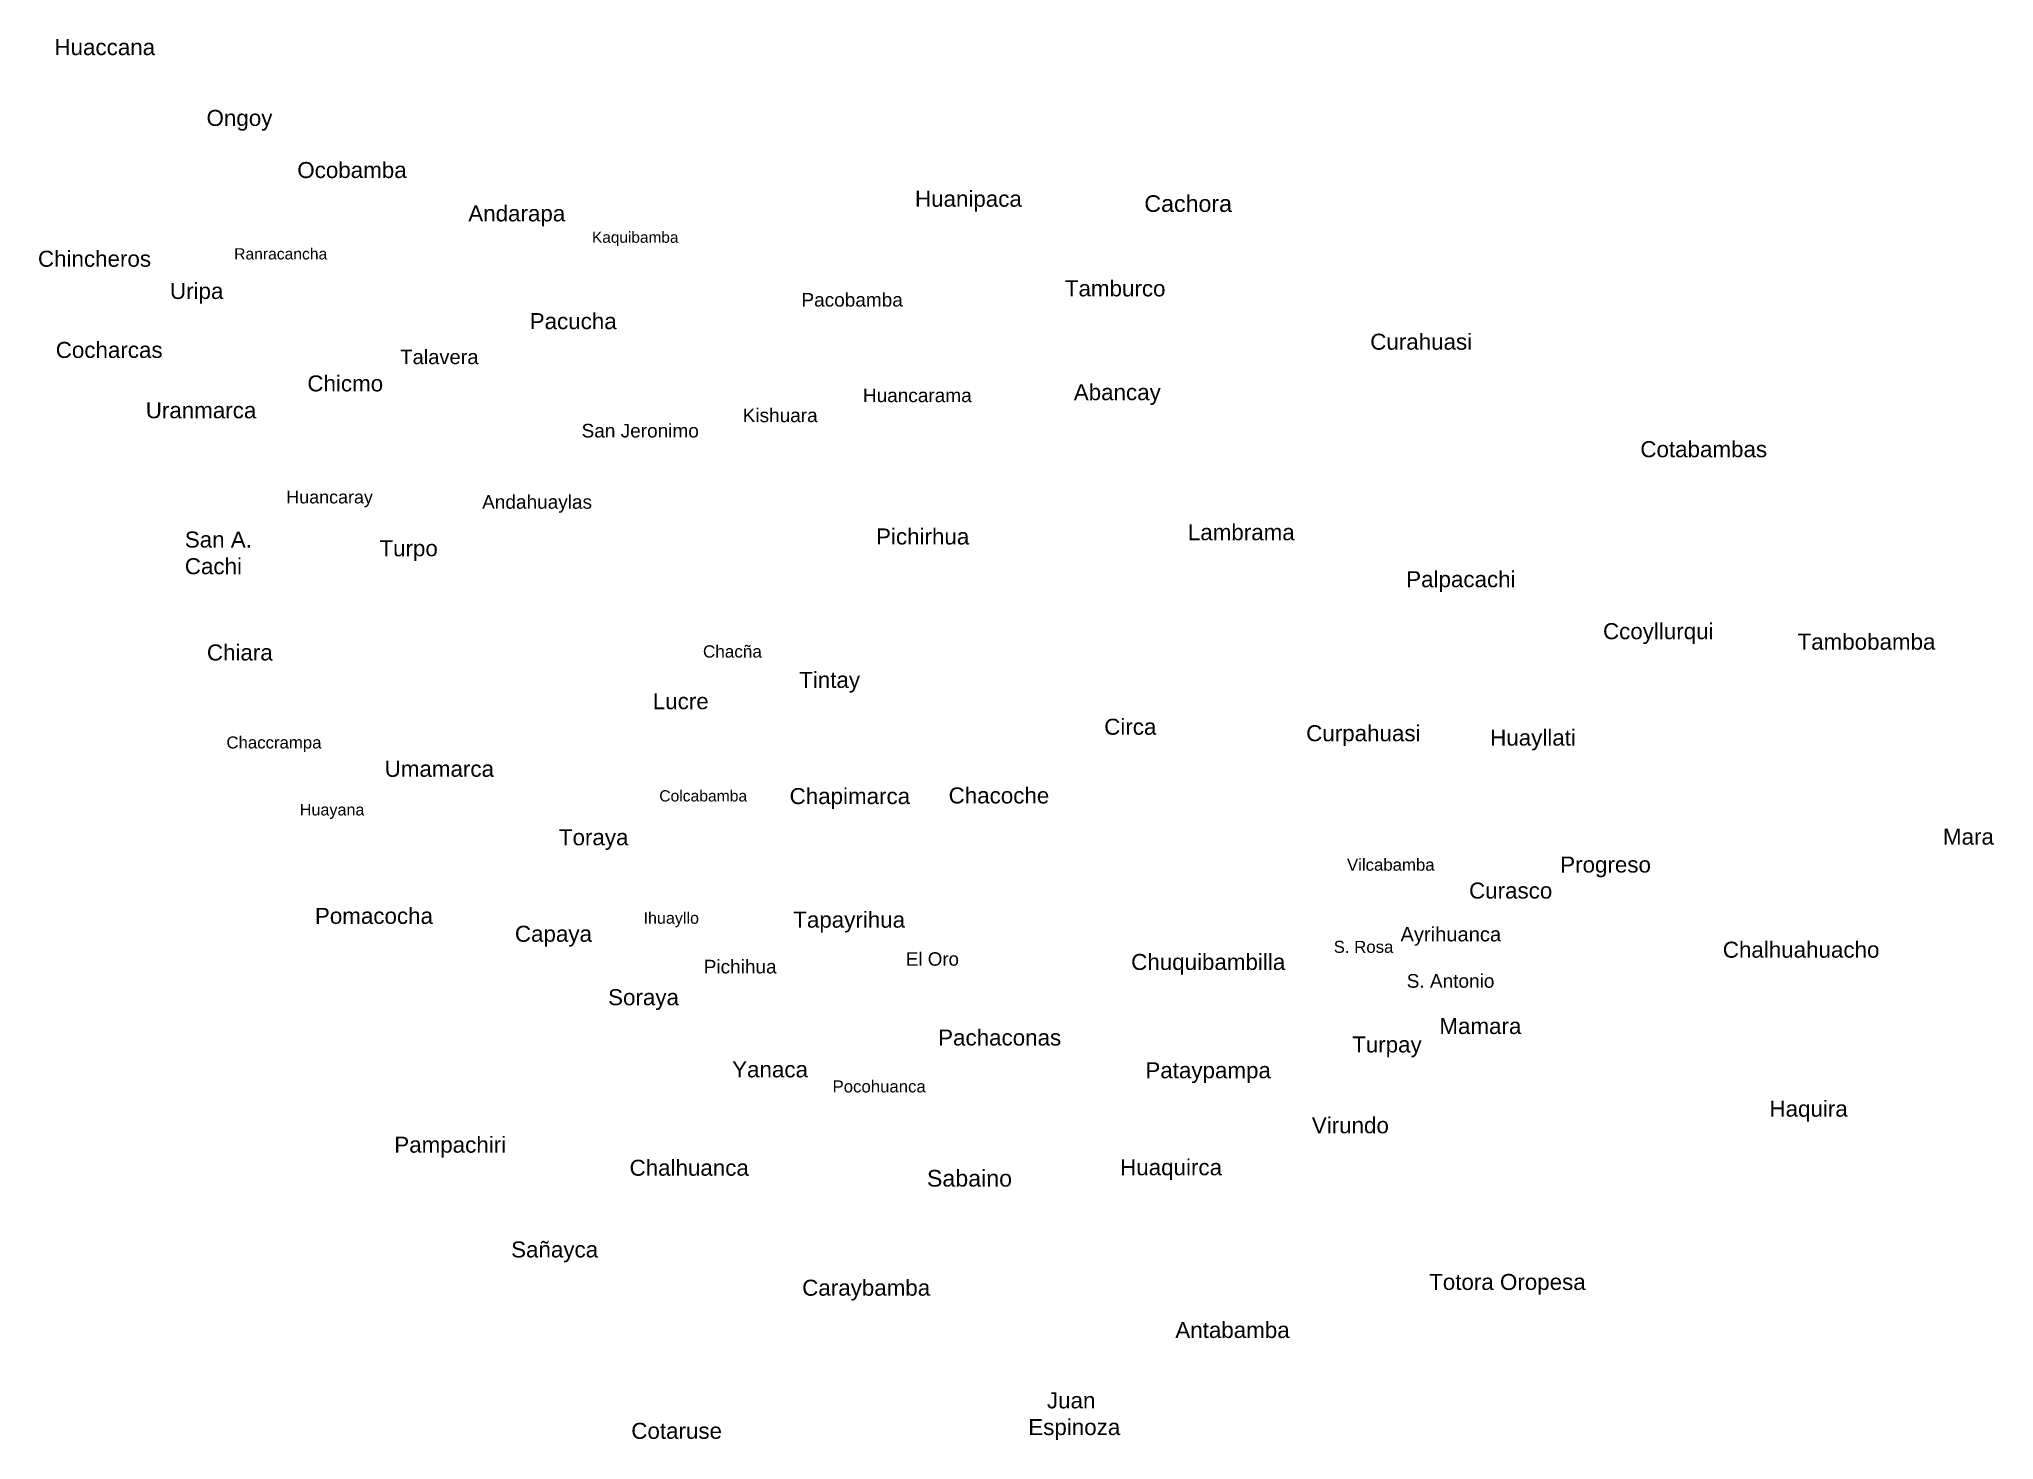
# Model space of a CAD drawing. Header units: metres. Extents: x 0 to 730306, y 0 to 8491524.
# Drawn here: x 728735.13 to 728778.87, y 8491293.94 to 8491325.28 of the extents above; entities that cross this region are included whole.
import ezdxf

# ---------------------------------------------------------------- set-up
doc = ezdxf.new("R2010")
doc.units = ezdxf.units.M
doc.layers.add('Distrito', color=212, linetype='Continuous', lineweight=25)
doc.styles.get("Standard").update_dxf_attribs({"font": 'arial.ttf'})

msp = doc.modelspace()

# ---------------------------------------------------------------- texts
at = {"layer": 'Distrito', "linetype": 'Continuous', "lineweight": 5, "attachment_point": 1}
for s, insert, char_height, width in [('Huaccana', (728735.474, 8491325.281), 0.3581, 4.53071), ('Ongoy', (728738.877, 8491323.697), 0.3581, 4.53071), ('Ocobamba', (728740.908, 8491322.531), 0.3581, 4.53071), ('Andarapa', (728744.734, 8491321.561), 0.3581, 4.53071), ('Huanipaca', (728754.728, 8491321.888), 0.3581, 4.53071), ('Cachora', (728759.861, 8491321.787), 0.3714, 4.69852), ('{\\fArial|b0|i0|c238|p34;K}aquibamba', (728747.502, 8491320.971), 0.24655, 3.1194), ('Chincheros', (728735.105, 8491320.546), 0.3581, 4.53071), ('Ranracancha', (728739.495, 8491320.602), 0.25067, 3.1715), ('Uripa', (728738.059, 8491319.825), 0.3581, 4.53071), ('Tamburco', (728758.082, 8491319.883), 0.3581, 4.53071), ('Pacobamba', (728752.188, 8491319.601), 0.3044, 3.85111), ('Pacucha', (728746.108, 8491319.15), 0.3581, 4.53071), ('Cocharcas', (728735.503, 8491318.506), 0.3581, 4.53071), ('Curahuasi', (728764.915, 8491318.69), 0.3581, 4.53071), ('Talavera', (728743.212, 8491318.332), 0.3223, 4.07764), ('Chicmo', (728741.133, 8491317.757), 0.3581, 4.53071), ('Huancarama', (728753.563, 8491317.463), 0.3044, 3.85111), ('Abancay', (728758.282, 8491317.56), 0.3581, 4.53071), ('Uranmarca', (728737.517, 8491317.156), 0.3581, 4.53071), ('Kishuara', (728750.873, 8491317.016), 0.3044, 3.85111), ('San Jeronimo', (728747.269, 8491316.672), 0.30438, 3.85111), ('Cotabambas', (728770.959, 8491316.285), 0.3581, 4.53071), ('Huancaray', (728740.663, 8491315.179), 0.2865, 3.62457), ('Andahuaylas', (728745.044, 8491315.078), 0.30438, 3.85111), ('San A.\\PCachi', (728738.391, 8491314.264), 0.3581, 4.53071), ('Pichirhua', (728753.858, 8491314.332), 0.3581, 4.53071), ('Lambrama', (728760.834, 8491314.427), 0.3581, 4.53071), ('Turpo', (728742.745, 8491314.069), 0.3581, 4.53071), ('Palpacachi', (728765.72, 8491313.376), 0.3581, 4.53071), ('Ccoyllurqui', (728770.123, 8491312.213), 0.3581, 4.53071), ('Tambobamba', (728774.476, 8491311.978), 0.3581, 4.53071), ('Chiara', (728738.885, 8491311.737), 0.3581, 4.53071), ('Chacña', (728749.984, 8491311.718), 0.2739, 3.466), ('Tintay', (728752.137, 8491311.124), 0.3581, 4.53071), ('Lucre', (728748.862, 8491310.647), 0.3581, 4.53071), ('Circa', (728758.963, 8491310.075), 0.3581, 4.53071), ('Curpahuasi', (728763.482, 8491309.93), 0.3581, 4.53071), ('Huayllati', (728767.599, 8491309.832), 0.3581, 4.53071), ('Chaccrampa', (728739.322, 8491309.679), 0.2686, 3.39804), ('Umamarca', (728742.863, 8491309.134), 0.3581, 4.53071), ('Colcabamba', (728749.007, 8491308.475), 0.2507, 3.1715), ('Chapimarca', (728751.923, 8491308.524), 0.3581, 4.53071), ('Chacoche', (728755.481, 8491308.538), 0.3581, 4.53071), ('{\\fArial|b0|i0|c238|p34;Huayana}', (728740.963, 8491308.17), 0.25873, 3.27344), ('Toraya', (728746.761, 8491307.603), 0.3581, 4.53071), ('Mara', (728777.73, 8491307.616), 0.3581, 4.53071), ('Vilcabamba', (728764.395, 8491306.943), 0.2686, 3.39804), ('Progreso', (728769.166, 8491306.992), 0.3581, 4.53071), ('Curasco', (728767.126, 8491306.41), 0.3581, 4.53071), ('Pomacocha', (728741.302, 8491305.844), 0.3581, 4.53071), ('Capaya', (728745.777, 8491305.443), 0.3581, 4.53071), ('Ihuayllo', (728748.655, 8491305.746), 0.2578, 3.26211), ('Tapayrihua', (728752.005, 8491305.758), 0.3581, 4.53071), ('Ayrihuanca', (728765.592, 8491305.416), 0.3223, 4.07764), ('S. Rosa', (728764.098, 8491305.106), 0.2686, 3.39804), ('Chalhuahuacho', (728772.804, 8491305.087), 0.3581, 4.53071), ('Pichihua', (728750.002, 8491304.681), 0.3044, 3.85111), ('El Oro', (728754.525, 8491304.85), 0.3, 3.08089), ('Chuquibambilla', (728759.566, 8491304.813), 0.3581, 4.53071), ('S. Antonio', (728765.731, 8491304.361), 0.3044, 3.85111), ('Soraya', (728747.862, 8491304.024), 0.3581, 4.53071), ('Mamara', (728766.462, 8491303.379), 0.3581, 4.53071), ('Pachaconas', (728755.247, 8491303.122), 0.3581, 4.53071), (' Turpay', (728764.371, 8491302.966), 0.3581, 4.53071), ('Yanaca', (728750.638, 8491302.409), 0.3581, 4.53071), ('Pataypampa', (728759.884, 8491302.389), 0.3581, 4.53071), (' Pocohuanca', (728752.78, 8491301.983), 0.26857, 3.39804), ('Haquira', (728773.848, 8491301.529), 0.3581, 4.53071), (' Virundo', (728763.469, 8491301.159), 0.3581, 4.53071), ('Pampachiri', (728743.078, 8491300.724), 0.3581, 4.53071), ('Chalhuanca', (728748.342, 8491300.208), 0.3581, 4.53071), ('Huaquirca', (728759.319, 8491300.219), 0.3581, 4.53071), ('Sabaino', (728754.996, 8491299.979), 0.3714, 4.69852), ('Sañayca', (728745.692, 8491298.38), 0.3581, 4.53071), ('Caraybamba', (728752.205, 8491297.524), 0.3581, 4.53071), ('Totora Oropesa', (728766.233, 8491297.653), 0.3581, 4.53071), ('Antabamba', (728760.554, 8491296.578), 0.3581, 4.53071), ('   Juan\\PEspinoza', (728757.264, 8491295.003), 0.3581, 4.53071), ('Cotaruse', (728748.381, 8491294.322), 0.3581, 4.53071)]:
    msp.add_mtext(s, dxfattribs=dict(at, insert=insert, char_height=char_height, width=width))

doc.saveas('drawing.dxf')
